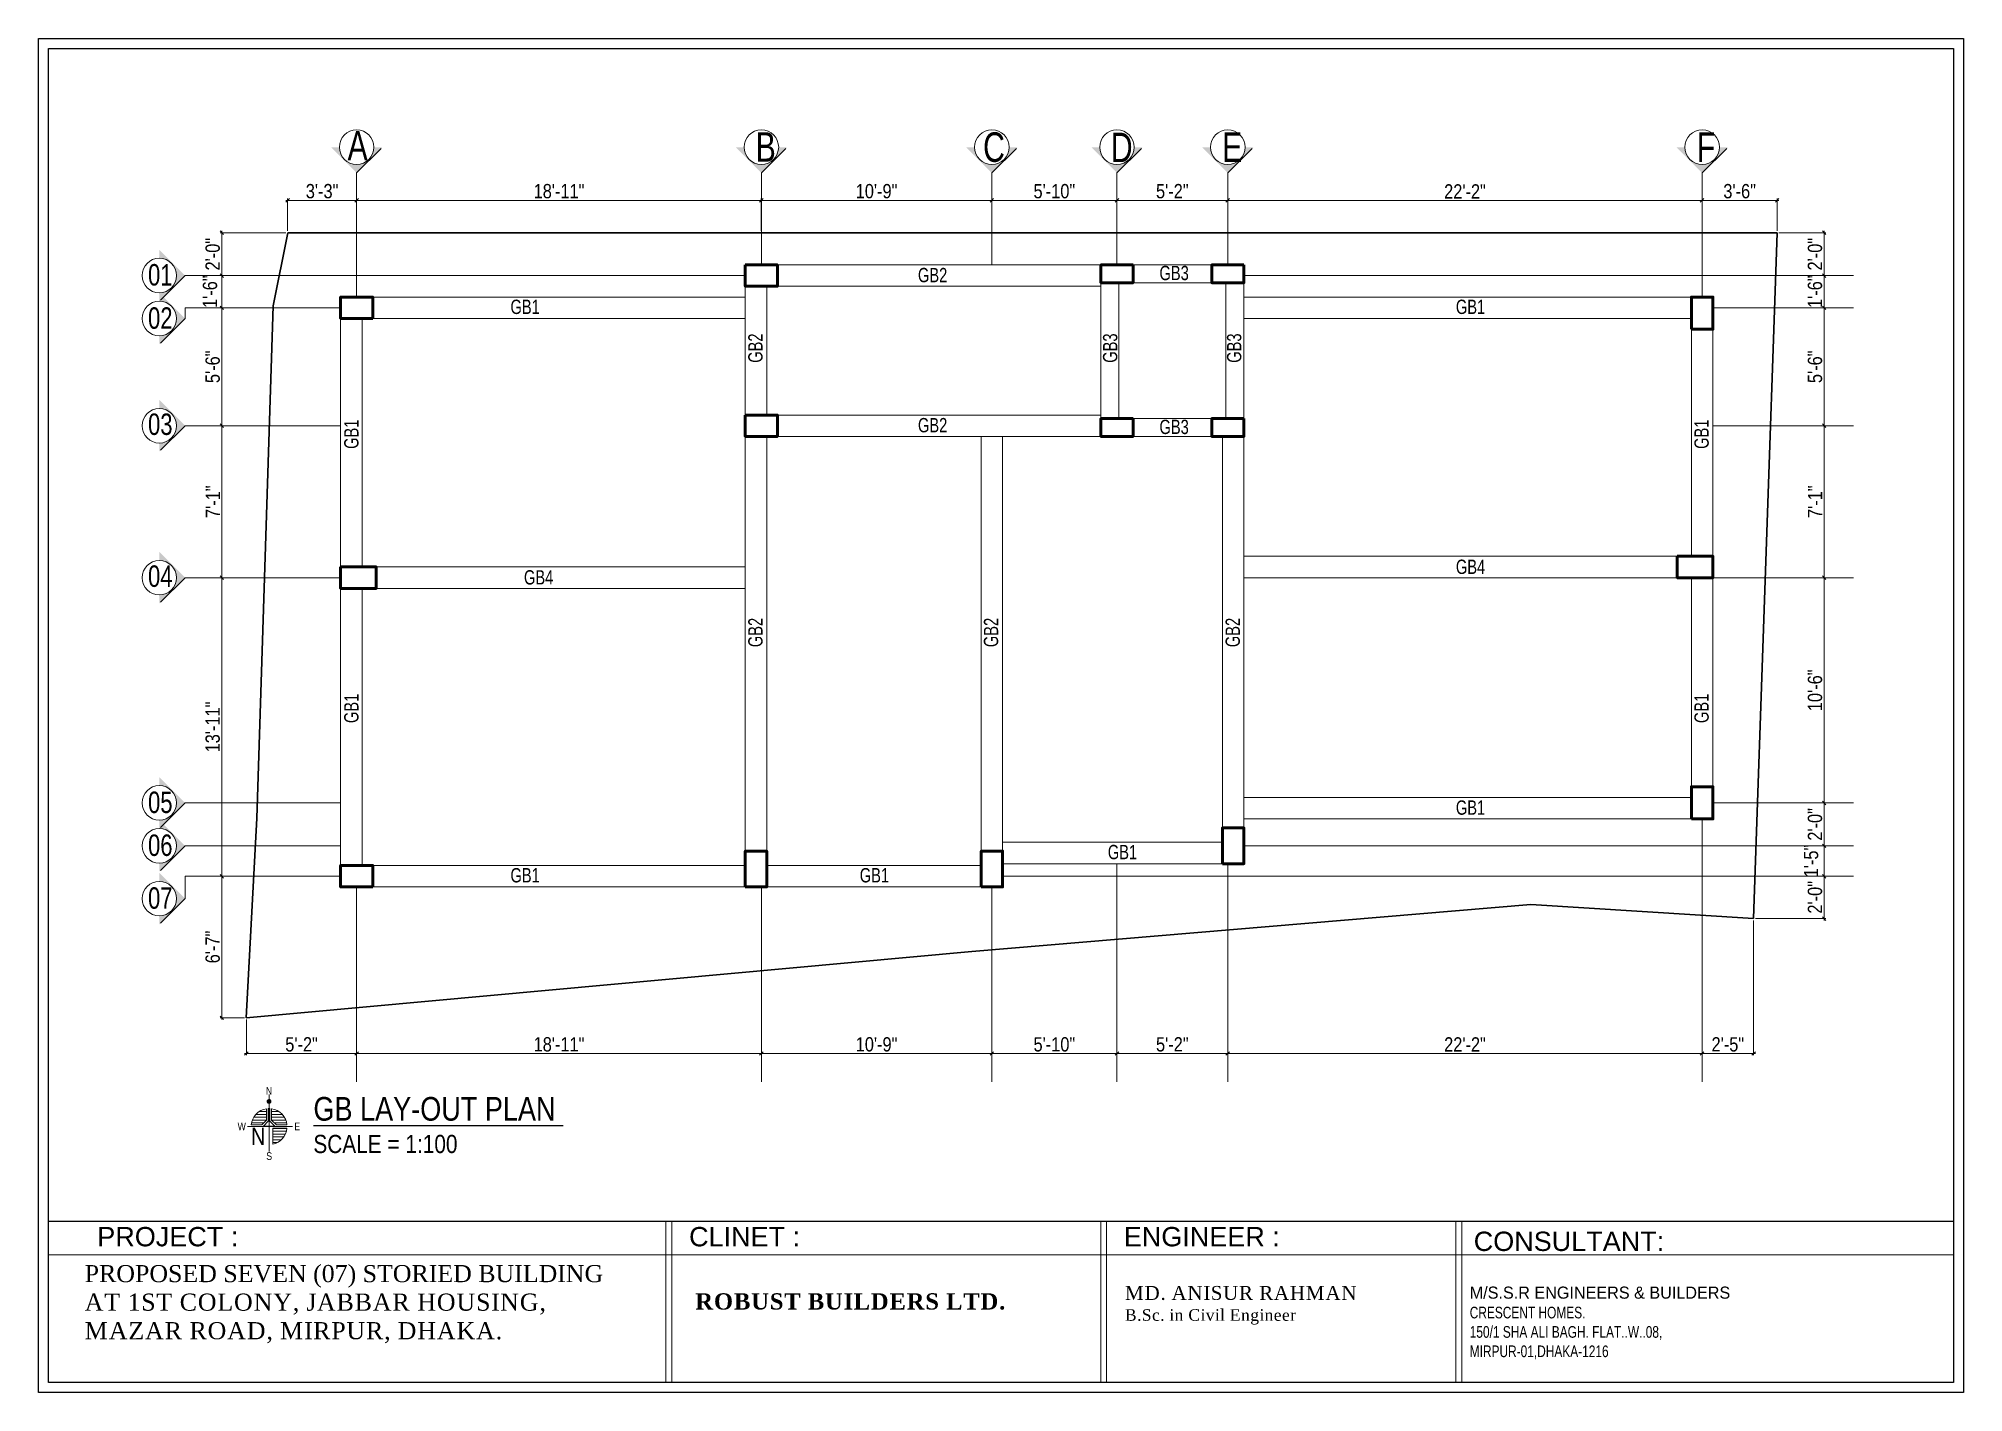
# Model space of a CAD drawing. Extents: x 52891 to 66536, y -48165 to -44533.
# Drawn here: x 59451 to 60528, y -47059 to -46301 of the extents above; entities that cross this region are included whole.
import ezdxf
from ezdxf.enums import TextEntityAlignment as Align

# ---------------------------------------------------------------- set-up
doc = ezdxf.new("R2010")
doc.units = 0
doc.header["$MEASUREMENT"] = 0
doc.header["$PDMODE"] = 3
doc.layers.get('DEFPOINTS').update_dxf_attribs({"lineweight": 13})
for name, color, linetype, lineweight in [('1-TEXT', 212, 'Continuous', 25), ('COLUMN-1', 1, 'Continuous', 50), ('DIMEN', 8, 'Continuous', 13), ('line', 7, 'Continuous', 15), ('NORTH_DER', 7, 'Continuous', 13), ('TEXT', 7, 'Continuous', 13), ('Text1', 7, 'Continuous', 13), ('WALL', 7, 'Continuous', 30)]:
    doc.layers.add(name, color=color, linetype=linetype, lineweight=lineweight)
doc.layers.add('Layer1', color=174, linetype='Continuous')
doc.layers.add('Line-05', color=210, linetype='Continuous')
doc.styles.add('Arial', font='arial.ttf')
doc.styles.add('Dimtext', font='ARIALN.TTF')
doc.styles.add('NEW', font='swissck.ttf')
doc.styles.add('ROMAN_SIMPLEX', font='swisscl.ttf')
doc.styles.get("Standard").update_dxf_attribs({"font": 'arial.ttf', "width": 0.6, "height": 6})
doc.styles.add('STYLE4', font='swissc.ttf')
doc.styles.add('style6', font='swisscl.ttf')
doc.dimstyles.new('Dim4', dxfattribs={"dimtxt": 8, "dimasz": 2, "dimexe": 1, "dimexo": 1, "dimgap": 1, "dimtad": 1, "dimdec": 0, "dimzin": 3, "dimdsep": 46, "dimlunit": 4, "dimtxsty": 'Dimtext', "dimblk": 'OBLIQUE', "dimcen": 2, "dimdle": 1, "dimclrd": 256, "dimclre": 256, "dimclrt": 3, "dimadec": 0, "dimazin": 1, "dimtm": 1e-09, "dimtfac": 1, "dimtdec": 0, "dimtofl": 0, "dimtmove": 2, "dimatfit": 3, "dimldrblk": 'OBLIQUE', "dimfxl": 6, "dimfrac": 2, "dimtolj": 1, "dimtzin": 0, "dimlwd": -1, "dimlwe": -1, "dimarcsym": 0})

msp = doc.modelspace()

# ---------------------------------------------------------------- texts
at = {"layer": '1-TEXT', "style": 'NEW'}
for s, height, p in [('%%UGB LAY-OUT PLAN ', 13.2237, (59604.63, -46906.64)), ('SCALE = 1:100   ', 10.1721, (59604.63, -46924.77))]:
    msp.add_text(s, height=height, dxfattribs=at).set_placement(p)
at = {"layer": 'NORTH_DER', "style": 'STYLE4'}
for s, height, p in [('N', 4.29, (59579.8, -46889.97)), ('W', 4.29, (59564.54, -46909.87)), ('N', 9.66, (59573.74, -46915.42)), ('E', 4.29, (59595.58, -46909.9)), ('S', 4.29, (59579.89, -46926.46))]:
    msp.add_text(s, height=height, dxfattribs=at).set_placement(p, align=Align.MIDDLE_CENTER)
at = {"layer": 'TEXT', "lineweight": 18, "width": 278.5304, "attachment_point": 1, "style": 'ROMAN_SIMPLEX'}
for s, insert, char_height in [('A', (59623.75, -46352.95), 16.49), ('B', (59852.13, -46353.68), 16.49), ('C', (59979.4, -46353.75), 16.49), ('D', (60050.89, -46353.92), 16.49), ('E', (60113.22, -46353.83), 16.49), ('F', (60378.86, -46353.83), 16.49), ('01', (59512.11, -46427.44), 12), ('02', (59512.11, -46451.64), 12), ('03', (59512.11, -46511.03), 12), ('04', (59512.11, -46596.03), 12), ('05', (59512.11, -46722.55), 12), ('06', (59512.11, -46746.55), 12), ('07', (59512.11, -46776.11), 12)]:
    msp.add_mtext(s, dxfattribs=dict(at, insert=insert, char_height=char_height))
at = {"layer": 'Text1', "char_height": 8, "width": 65.9378, "attachment_point": 1, "style": 'style6'}
for s, insert in [('GB2', (59942.95, -46429.59)), ('GB3', (60078.12, -46428.43)), ('GB1', (59714.91, -46447.36)), ('GB1', (60243.99, -46447.36)), ('GB2', (59942.95, -46513.56)), ('GB3', (60078.12, -46514.52)), ('GB4', (60243.99, -46592.8)), ('GB4', (59722.46, -46598.69)), ('GB1', (60243.99, -46727.5)), ('GB1', (60049.21, -46752.38)), ('GB1', (59714.91, -46765.36)), ('GB1', (59910.39, -46765.36))]:
    msp.add_mtext(s, dxfattribs=dict(at, insert=insert))
at = {"layer": 'Text1', "char_height": 8, "width": 65.9378, "attachment_point": 1, "rotation": 90, "style": 'style6'}
for s, insert in [('GB2', (59848, -46482.67)), ('GB3', (60046.52, -46482.67)), ('GB3', (60115.92, -46482.67)), ('GB1', (59621.88, -46530.83)), ('GB1', (60377.48, -46530.83)), ('GB2', (59848, -46641.76)), ('GB2', (59979.85, -46641.76)), ('GB2', (60115.11, -46641.76)), ('GB1', (59621.88, -46684.23)), ('GB1', (60377.48, -46684.23))]:
    msp.add_mtext(s, dxfattribs=dict(at, insert=insert))

# ---------------------------------------------------------------- blocks, each defined once
blk = doc.blocks.new('_Oblique')
at = {"layer": 'WALL', "color": 0, "lineweight": -2}
blk.add_line((-0.5, -0.5), (0.5, 0.5), dxfattribs=at)
blk = doc.blocks.new('*D1735')
at = {"layer": 'DEFPOINTS', "color": 0}
for p in [(59628.8, -46391.8), (59590.2, -46409.9), (59628.8, -46409.9)]:
    blk.add_point(p, dxfattribs=at)
at = {"layer": 'line'}
for p, q in [((59589.2, -46391.8), (59629.8, -46391.8)), ((59590.2, -46408.9), (59590.2, -46390.8)), ((59628.8, -46408.9), (59628.8, -46390.8))]:
    blk.add_line(p, q, dxfattribs=at)
at = {"layer": 'line', "xscale": 2, "yscale": 2, "zscale": 2, "rotation": 180}
blk.add_blockref('_Oblique', (59590.2, -46391.8), dxfattribs=at)
at = {"layer": 'line', "xscale": 2, "yscale": 2, "zscale": 2}
blk.add_blockref('_Oblique', (59628.8, -46391.8), dxfattribs=at)
at = {"layer": 'line', "color": 3, "insert": (59609.5, -46386.7), "char_height": 8, "attachment_point": 5, "style": 'Dimtext'}
blk.add_mtext('\\A1;3\'-3"', dxfattribs=at)
blk = doc.blocks.new('*D1736')
at = {"layer": 'DEFPOINTS', "color": 0}
for p in [(59855.3, -46391.8), (59628.8, -46409.9), (59855.3, -46409.9)]:
    blk.add_point(p, dxfattribs=at)
at = {"layer": 'line'}
for p, q in [((59627.8, -46391.8), (59856.3, -46391.8)), ((59628.8, -46408.9), (59628.8, -46390.8)), ((59855.3, -46408.9), (59855.3, -46390.8))]:
    blk.add_line(p, q, dxfattribs=at)
at = {"layer": 'line', "xscale": 2, "yscale": 2, "zscale": 2, "rotation": 180}
blk.add_blockref('_Oblique', (59628.8, -46391.8), dxfattribs=at)
at = {"layer": 'line', "xscale": 2, "yscale": 2, "zscale": 2}
blk.add_blockref('_Oblique', (59855.3, -46391.8), dxfattribs=at)
at = {"layer": 'line', "color": 3, "insert": (59742.1, -46386.7), "char_height": 8, "attachment_point": 5, "style": 'Dimtext'}
blk.add_mtext('\\A1;18\'-11"', dxfattribs=at)
blk = doc.blocks.new('*D1737')
at = {"layer": 'DEFPOINTS', "color": 0}
for p in [(59984.3, -46391.8), (59855.3, -46409.9), (59984.3, -46409.9)]:
    blk.add_point(p, dxfattribs=at)
at = {"layer": 'line'}
for p, q in [((59854.3, -46391.8), (59985.3, -46391.8)), ((59855.3, -46408.9), (59855.3, -46390.8)), ((59984.3, -46408.9), (59984.3, -46390.8))]:
    blk.add_line(p, q, dxfattribs=at)
at = {"layer": 'line', "xscale": 2, "yscale": 2, "zscale": 2, "rotation": 180}
blk.add_blockref('_Oblique', (59855.3, -46391.8), dxfattribs=at)
at = {"layer": 'line', "xscale": 2, "yscale": 2, "zscale": 2}
blk.add_blockref('_Oblique', (59984.3, -46391.8), dxfattribs=at)
at = {"layer": 'line', "color": 3, "insert": (59919.8, -46386.7), "char_height": 8, "attachment_point": 5, "style": 'Dimtext'}
blk.add_mtext('\\A1;10\'-9"', dxfattribs=at)
blk = doc.blocks.new('*D1738')
at = {"layer": 'DEFPOINTS', "color": 0}
for p in [(60054.3, -46391.8), (59984.3, -46409.9), (60054.3, -46409.9)]:
    blk.add_point(p, dxfattribs=at)
at = {"layer": 'line'}
for p, q in [((59983.3, -46391.8), (60055.3, -46391.8)), ((59984.3, -46408.9), (59984.3, -46390.8)), ((60054.3, -46408.9), (60054.3, -46390.8))]:
    blk.add_line(p, q, dxfattribs=at)
at = {"layer": 'line', "xscale": 2, "yscale": 2, "zscale": 2, "rotation": 180}
blk.add_blockref('_Oblique', (59984.3, -46391.8), dxfattribs=at)
at = {"layer": 'line', "xscale": 2, "yscale": 2, "zscale": 2}
blk.add_blockref('_Oblique', (60054.3, -46391.8), dxfattribs=at)
at = {"layer": 'line', "color": 3, "insert": (60019.3, -46386.7), "char_height": 8, "attachment_point": 5, "style": 'Dimtext'}
blk.add_mtext('\\A1;5\'-10"', dxfattribs=at)
blk = doc.blocks.new('*D1739')
at = {"layer": 'DEFPOINTS', "color": 0}
for p in [(60116.3, -46391.8), (60054.3, -46409.9), (60116.3, -46409.9)]:
    blk.add_point(p, dxfattribs=at)
at = {"layer": 'line'}
for p, q in [((60053.3, -46391.8), (60117.3, -46391.8)), ((60054.3, -46408.9), (60054.3, -46390.8)), ((60116.3, -46408.9), (60116.3, -46390.8))]:
    blk.add_line(p, q, dxfattribs=at)
at = {"layer": 'line', "xscale": 2, "yscale": 2, "zscale": 2, "rotation": 180}
blk.add_blockref('_Oblique', (60054.3, -46391.8), dxfattribs=at)
at = {"layer": 'line', "xscale": 2, "yscale": 2, "zscale": 2}
blk.add_blockref('_Oblique', (60116.3, -46391.8), dxfattribs=at)
at = {"layer": 'line', "color": 3, "insert": (60085.3, -46386.7), "char_height": 8, "attachment_point": 5, "style": 'Dimtext'}
blk.add_mtext('\\A1;5\'-2"', dxfattribs=at)
blk = doc.blocks.new('*D1740')
at = {"layer": 'DEFPOINTS', "color": 0}
for p in [(60381.8, -46391.8), (60116.3, -46409.9), (60381.8, -46409.9)]:
    blk.add_point(p, dxfattribs=at)
at = {"layer": 'line'}
for p, q in [((60115.3, -46391.8), (60382.8, -46391.8)), ((60116.3, -46408.9), (60116.3, -46390.8)), ((60381.8, -46408.9), (60381.8, -46390.8))]:
    blk.add_line(p, q, dxfattribs=at)
at = {"layer": 'line', "xscale": 2, "yscale": 2, "zscale": 2, "rotation": 180}
blk.add_blockref('_Oblique', (60116.3, -46391.8), dxfattribs=at)
at = {"layer": 'line', "xscale": 2, "yscale": 2, "zscale": 2}
blk.add_blockref('_Oblique', (60381.8, -46391.8), dxfattribs=at)
at = {"layer": 'line', "color": 3, "insert": (60249.1, -46386.8), "char_height": 8, "attachment_point": 5, "style": 'Dimtext'}
blk.add_mtext('\\A1;22\'-2"', dxfattribs=at)
blk = doc.blocks.new('*D1741')
at = {"layer": 'DEFPOINTS', "color": 0}
for p in [(60423.8, -46391.8), (60381.8, -46409.9), (60423.8, -46409.9)]:
    blk.add_point(p, dxfattribs=at)
at = {"layer": 'line'}
for p, q in [((60380.8, -46391.8), (60424.8, -46391.8)), ((60381.8, -46408.9), (60381.8, -46390.8)), ((60423.8, -46408.9), (60423.8, -46390.8))]:
    blk.add_line(p, q, dxfattribs=at)
at = {"layer": 'line', "xscale": 2, "yscale": 2, "zscale": 2, "rotation": 180}
blk.add_blockref('_Oblique', (60381.8, -46391.8), dxfattribs=at)
at = {"layer": 'line', "xscale": 2, "yscale": 2, "zscale": 2}
blk.add_blockref('_Oblique', (60423.8, -46391.8), dxfattribs=at)
at = {"layer": 'line', "color": 3, "insert": (60402.8, -46386.7), "char_height": 8, "attachment_point": 5, "style": 'Dimtext'}
blk.add_mtext('\\A1;3\'-6"', dxfattribs=at)
blk = doc.blocks.new('*D1742')
at = {"layer": 'DEFPOINTS', "color": 0}
for p in [(59590.2, -46409.9), (59553.4, -46433.9), (59590.2, -46433.9)]:
    blk.add_point(p, dxfattribs=at)
at = {"layer": 'line'}
for p, q in [((59553.4, -46408.9), (59553.4, -46434.9)), ((59589.2, -46409.9), (59552.4, -46409.9)), ((59589.2, -46433.9), (59552.4, -46433.9))]:
    blk.add_line(p, q, dxfattribs=at)
at = {"layer": 'line', "xscale": 2, "yscale": 2, "zscale": 2}
for p, rotation in [((59553.4, -46409.9), 90), ((59553.4, -46433.9), 270)]:
    blk.add_blockref('_Oblique', p, dxfattribs=dict(at, rotation=rotation))
at = {"layer": 'line', "color": 3, "insert": (59548.3, -46421.9), "char_height": 8, "attachment_point": 5, "rotation": 90, "style": 'Dimtext'}
blk.add_mtext('\\A1;2\'-0"', dxfattribs=at)
blk = doc.blocks.new('*D1743')
at = {"layer": 'DEFPOINTS', "color": 0}
for p in [(59590.2, -46433.9), (59553.4, -46451.9), (59553.4, -46451.9)]:
    blk.add_point(p, dxfattribs=at)
at = {"layer": 'line'}
for p, q in [((59589.2, -46433.9), (59552.4, -46433.9)), ((59553.4, -46432.9), (59553.4, -46452.9))]:
    blk.add_line(p, q, dxfattribs=at)
at = {"layer": 'line', "xscale": 2, "yscale": 2, "zscale": 2}
for p, rotation in [((59553.4, -46433.9), 90), ((59553.4, -46451.9), 270)]:
    blk.add_blockref('_Oblique', p, dxfattribs=dict(at, rotation=rotation))
at = {"layer": 'line', "color": 3, "insert": (59546.8, -46442.9), "char_height": 8, "attachment_point": 5, "rotation": 90, "style": 'Dimtext'}
blk.add_mtext('\\A1;1\'-6"', dxfattribs=at)
blk = doc.blocks.new('*D1744')
at = {"layer": 'DEFPOINTS', "color": 0}
for p in [(59553.4, -46451.9), (59553.4, -46517.9), (59553.4, -46517.9)]:
    blk.add_point(p, dxfattribs=at)
at = {"layer": 'line'}
blk.add_line((59553.4, -46450.9), (59553.4, -46518.9), dxfattribs=at)
at = {"layer": 'line', "xscale": 2, "yscale": 2, "zscale": 2}
for p, rotation in [((59553.4, -46451.9), 90), ((59553.4, -46517.9), 270)]:
    blk.add_blockref('_Oblique', p, dxfattribs=dict(at, rotation=rotation))
at = {"layer": 'line', "color": 3, "insert": (59548.3, -46484.9), "char_height": 8, "attachment_point": 5, "rotation": 90, "style": 'Dimtext'}
blk.add_mtext('\\A1;5\'-6"', dxfattribs=at)
blk = doc.blocks.new('*D1745')
at = {"layer": 'DEFPOINTS', "color": 0}
for p in [(59553.4, -46517.9), (59553.4, -46602.9), (59553.4, -46602.9)]:
    blk.add_point(p, dxfattribs=at)
at = {"layer": 'line'}
blk.add_line((59553.4, -46516.9), (59553.4, -46603.9), dxfattribs=at)
at = {"layer": 'line', "xscale": 2, "yscale": 2, "zscale": 2}
for p, rotation in [((59553.4, -46517.9), 90), ((59553.4, -46602.9), 270)]:
    blk.add_blockref('_Oblique', p, dxfattribs=dict(at, rotation=rotation))
at = {"layer": 'line', "color": 3, "insert": (59548.4, -46560.4), "char_height": 8, "attachment_point": 5, "rotation": 90, "style": 'Dimtext'}
blk.add_mtext('\\A1;7\'-1"', dxfattribs=at)
blk = doc.blocks.new('*D1746')
at = {"layer": 'DEFPOINTS', "color": 0}
for p in [(59553.4, -46602.9), (59553.4, -46769.9), (59571.3, -46769.9)]:
    blk.add_point(p, dxfattribs=at)
at = {"layer": 'line'}
for p, q in [((59553.4, -46601.9), (59553.4, -46770.9)), ((59570.3, -46769.9), (59552.4, -46769.9))]:
    blk.add_line(p, q, dxfattribs=at)
at = {"layer": 'line', "xscale": 2, "yscale": 2, "zscale": 2}
for p, rotation in [((59553.4, -46602.9), 90), ((59553.4, -46769.9), 270)]:
    blk.add_blockref('_Oblique', p, dxfattribs=dict(at, rotation=rotation))
at = {"layer": 'line', "color": 3, "insert": (59548.3, -46686.4), "char_height": 8, "attachment_point": 5, "rotation": 90, "style": 'Dimtext'}
blk.add_mtext('\\A1;13\'-11"', dxfattribs=at)
blk = doc.blocks.new('*D1747')
at = {"layer": 'DEFPOINTS', "color": 0}
for p in [(59571.3, -46769.9), (59553.4, -46849.1), (59567.1, -46849.1)]:
    blk.add_point(p, dxfattribs=at)
at = {"layer": 'line'}
for p, q in [((59570.3, -46769.9), (59552.4, -46769.9)), ((59553.4, -46768.9), (59553.4, -46850.1)), ((59566.1, -46849.1), (59552.4, -46849.1))]:
    blk.add_line(p, q, dxfattribs=at)
at = {"layer": 'line', "xscale": 2, "yscale": 2, "zscale": 2}
for p, rotation in [((59553.4, -46769.9), 90), ((59553.4, -46849.1), 270)]:
    blk.add_blockref('_Oblique', p, dxfattribs=dict(at, rotation=rotation))
at = {"layer": 'line', "color": 3, "insert": (59548.3, -46809.5), "char_height": 8, "attachment_point": 5, "rotation": 90, "style": 'Dimtext'}
blk.add_mtext('\\A1;6\'-7"', dxfattribs=at)
blk = doc.blocks.new('*D1748')
at = {"layer": 'DEFPOINTS', "color": 0}
for p in [(59567.1, -46849.1), (59628.8, -46849.1), (59628.8, -46869.1)]:
    blk.add_point(p, dxfattribs=at)
at = {"layer": 'line'}
for p, q in [((59567.1, -46850.1), (59567.1, -46870.1)), ((59628.8, -46850.1), (59628.8, -46870.1)), ((59566.1, -46869.1), (59629.8, -46869.1))]:
    blk.add_line(p, q, dxfattribs=at)
at = {"layer": 'line', "xscale": 2, "yscale": 2, "zscale": 2, "rotation": 180}
blk.add_blockref('_Oblique', (59567.1, -46869.1), dxfattribs=at)
at = {"layer": 'line', "xscale": 2, "yscale": 2, "zscale": 2}
blk.add_blockref('_Oblique', (59628.8, -46869.1), dxfattribs=at)
at = {"layer": 'line', "color": 3, "insert": (59598, -46864), "char_height": 8, "attachment_point": 5, "style": 'Dimtext'}
blk.add_mtext('\\A1;5\'-2"', dxfattribs=at)
blk = doc.blocks.new('*D1749')
at = {"layer": 'DEFPOINTS', "color": 0}
for p in [(59628.8, -46849.1), (59855.3, -46869.1), (59855.3, -46869.1)]:
    blk.add_point(p, dxfattribs=at)
at = {"layer": 'line'}
for p, q in [((59628.8, -46850.1), (59628.8, -46870.1)), ((59627.8, -46869.1), (59856.3, -46869.1))]:
    blk.add_line(p, q, dxfattribs=at)
at = {"layer": 'line', "xscale": 2, "yscale": 2, "zscale": 2, "rotation": 180}
blk.add_blockref('_Oblique', (59628.8, -46869.1), dxfattribs=at)
at = {"layer": 'line', "xscale": 2, "yscale": 2, "zscale": 2}
blk.add_blockref('_Oblique', (59855.3, -46869.1), dxfattribs=at)
at = {"layer": 'line', "color": 3, "insert": (59742.1, -46864), "char_height": 8, "attachment_point": 5, "style": 'Dimtext'}
blk.add_mtext('\\A1;18\'-11"', dxfattribs=at)
blk = doc.blocks.new('*D1750')
at = {"layer": 'DEFPOINTS', "color": 0}
for p in [(59855.3, -46869.1), (59984.3, -46869.1), (59984.3, -46869.1)]:
    blk.add_point(p, dxfattribs=at)
at = {"layer": 'line'}
blk.add_line((59854.3, -46869.1), (59985.3, -46869.1), dxfattribs=at)
at = {"layer": 'line', "xscale": 2, "yscale": 2, "zscale": 2, "rotation": 180}
blk.add_blockref('_Oblique', (59855.3, -46869.1), dxfattribs=at)
at = {"layer": 'line', "xscale": 2, "yscale": 2, "zscale": 2}
blk.add_blockref('_Oblique', (59984.3, -46869.1), dxfattribs=at)
at = {"layer": 'line', "color": 3, "insert": (59919.8, -46864), "char_height": 8, "attachment_point": 5, "style": 'Dimtext'}
blk.add_mtext('\\A1;10\'-9"', dxfattribs=at)
blk = doc.blocks.new('*D1751')
at = {"layer": 'DEFPOINTS', "color": 0}
for p in [(59984.3, -46869.1), (60054.3, -46869.1), (60054.3, -46869.1)]:
    blk.add_point(p, dxfattribs=at)
at = {"layer": 'line'}
blk.add_line((59983.3, -46869.1), (60055.3, -46869.1), dxfattribs=at)
at = {"layer": 'line', "xscale": 2, "yscale": 2, "zscale": 2, "rotation": 180}
blk.add_blockref('_Oblique', (59984.3, -46869.1), dxfattribs=at)
at = {"layer": 'line', "xscale": 2, "yscale": 2, "zscale": 2}
blk.add_blockref('_Oblique', (60054.3, -46869.1), dxfattribs=at)
at = {"layer": 'line', "color": 3, "insert": (60019.3, -46864), "char_height": 8, "attachment_point": 5, "style": 'Dimtext'}
blk.add_mtext('\\A1;5\'-10"', dxfattribs=at)
blk = doc.blocks.new('*D1752')
at = {"layer": 'DEFPOINTS', "color": 0}
for p in [(60054.3, -46869.1), (60116.3, -46869.1), (60116.3, -46869.1)]:
    blk.add_point(p, dxfattribs=at)
at = {"layer": 'line'}
blk.add_line((60053.3, -46869.1), (60117.3, -46869.1), dxfattribs=at)
at = {"layer": 'line', "xscale": 2, "yscale": 2, "zscale": 2, "rotation": 180}
blk.add_blockref('_Oblique', (60054.3, -46869.1), dxfattribs=at)
at = {"layer": 'line', "xscale": 2, "yscale": 2, "zscale": 2}
blk.add_blockref('_Oblique', (60116.3, -46869.1), dxfattribs=at)
at = {"layer": 'line', "color": 3, "insert": (60085.3, -46864), "char_height": 8, "attachment_point": 5, "style": 'Dimtext'}
blk.add_mtext('\\A1;5\'-2"', dxfattribs=at)
blk = doc.blocks.new('*D1753')
at = {"layer": 'DEFPOINTS', "color": 0}
for p in [(60116.3, -46869.1), (60381.8, -46869.1), (60381.8, -46869.1)]:
    blk.add_point(p, dxfattribs=at)
at = {"layer": 'line'}
blk.add_line((60115.3, -46869.1), (60382.8, -46869.1), dxfattribs=at)
at = {"layer": 'line', "xscale": 2, "yscale": 2, "zscale": 2, "rotation": 180}
blk.add_blockref('_Oblique', (60116.3, -46869.1), dxfattribs=at)
at = {"layer": 'line', "xscale": 2, "yscale": 2, "zscale": 2}
blk.add_blockref('_Oblique', (60381.8, -46869.1), dxfattribs=at)
at = {"layer": 'line', "color": 3, "insert": (60249.1, -46864), "char_height": 8, "attachment_point": 5, "style": 'Dimtext'}
blk.add_mtext('\\A1;22\'-2"', dxfattribs=at)
blk = doc.blocks.new('*D1754')
at = {"layer": 'DEFPOINTS', "color": 0}
for p in [(60410.6, -46793.6), (60381.8, -46869.1), (60410.6, -46869.1)]:
    blk.add_point(p, dxfattribs=at)
at = {"layer": 'line'}
for p, q in [((60410.6, -46794.6), (60410.6, -46870.1)), ((60380.8, -46869.1), (60411.6, -46869.1))]:
    blk.add_line(p, q, dxfattribs=at)
at = {"layer": 'line', "xscale": 2, "yscale": 2, "zscale": 2, "rotation": 180}
blk.add_blockref('_Oblique', (60381.8, -46869.1), dxfattribs=at)
at = {"layer": 'line', "xscale": 2, "yscale": 2, "zscale": 2}
blk.add_blockref('_Oblique', (60410.6, -46869.1), dxfattribs=at)
at = {"layer": 'line', "color": 3, "insert": (60396.2, -46864), "char_height": 8, "attachment_point": 5, "style": 'Dimtext'}
blk.add_mtext('\\A1;2\'-5"', dxfattribs=at)
blk = doc.blocks.new('*D1755')
at = {"layer": 'DEFPOINTS', "color": 0}
for p in [(60423.8, -46409.9), (60423.8, -46433.9), (60450.1, -46433.9)]:
    blk.add_point(p, dxfattribs=at)
at = {"layer": 'line'}
for p, q in [((60450.1, -46408.9), (60450.1, -46434.9)), ((60424.8, -46409.9), (60451.1, -46409.9)), ((60424.8, -46433.9), (60451.1, -46433.9))]:
    blk.add_line(p, q, dxfattribs=at)
at = {"layer": 'line', "xscale": 2, "yscale": 2, "zscale": 2}
for p, rotation in [((60450.1, -46409.9), 90), ((60450.1, -46433.9), 270)]:
    blk.add_blockref('_Oblique', p, dxfattribs=dict(at, rotation=rotation))
at = {"layer": 'line', "color": 3, "insert": (60445, -46421.9), "char_height": 8, "attachment_point": 5, "rotation": 90, "style": 'Dimtext'}
blk.add_mtext('\\A1;2\'-0"', dxfattribs=at)
blk = doc.blocks.new('*D1756')
at = {"layer": 'DEFPOINTS', "color": 0}
for p in [(60423.8, -46433.9), (60450.1, -46451.9), (60450.1, -46451.9)]:
    blk.add_point(p, dxfattribs=at)
at = {"layer": 'line'}
for p, q in [((60424.8, -46433.9), (60451.1, -46433.9)), ((60450.1, -46432.9), (60450.1, -46452.9))]:
    blk.add_line(p, q, dxfattribs=at)
at = {"layer": 'line', "xscale": 2, "yscale": 2, "zscale": 2}
for p, rotation in [((60450.1, -46433.9), 90), ((60450.1, -46451.9), 270)]:
    blk.add_blockref('_Oblique', p, dxfattribs=dict(at, rotation=rotation))
at = {"layer": 'line', "color": 3, "insert": (60445, -46442.9), "char_height": 8, "attachment_point": 5, "rotation": 90, "style": 'Dimtext'}
blk.add_mtext('\\A1;1\'-6"', dxfattribs=at)
blk = doc.blocks.new('*D1757')
at = {"layer": 'DEFPOINTS', "color": 0}
for p in [(60450.1, -46451.9), (60450.1, -46517.9), (60450.1, -46517.9)]:
    blk.add_point(p, dxfattribs=at)
at = {"layer": 'line'}
blk.add_line((60450.1, -46450.9), (60450.1, -46518.9), dxfattribs=at)
at = {"layer": 'line', "xscale": 2, "yscale": 2, "zscale": 2}
for p, rotation in [((60450.1, -46451.9), 90), ((60450.1, -46517.9), 270)]:
    blk.add_blockref('_Oblique', p, dxfattribs=dict(at, rotation=rotation))
at = {"layer": 'line', "color": 3, "insert": (60445, -46484.9), "char_height": 8, "attachment_point": 5, "rotation": 90, "style": 'Dimtext'}
blk.add_mtext('\\A1;5\'-6"', dxfattribs=at)
blk = doc.blocks.new('*D1758')
at = {"layer": 'DEFPOINTS', "color": 0}
for p in [(60450.1, -46517.9), (60450.1, -46602.9), (60450.1, -46602.9)]:
    blk.add_point(p, dxfattribs=at)
at = {"layer": 'line'}
blk.add_line((60450.1, -46516.9), (60450.1, -46603.9), dxfattribs=at)
at = {"layer": 'line', "xscale": 2, "yscale": 2, "zscale": 2}
for p, rotation in [((60450.1, -46517.9), 90), ((60450.1, -46602.9), 270)]:
    blk.add_blockref('_Oblique', p, dxfattribs=dict(at, rotation=rotation))
at = {"layer": 'line', "color": 3, "insert": (60445, -46560.4), "char_height": 8, "attachment_point": 5, "rotation": 90, "style": 'Dimtext'}
blk.add_mtext('\\A1;7\'-1"', dxfattribs=at)
blk = doc.blocks.new('*D1759')
at = {"layer": 'DEFPOINTS', "color": 0}
for p in [(60450.1, -46602.9), (60450.1, -46728.9), (60450.1, -46728.9)]:
    blk.add_point(p, dxfattribs=at)
at = {"layer": 'line'}
blk.add_line((60450.1, -46601.9), (60450.1, -46729.9), dxfattribs=at)
at = {"layer": 'line', "xscale": 2, "yscale": 2, "zscale": 2}
for p, rotation in [((60450.1, -46602.9), 90), ((60450.1, -46728.9), 270)]:
    blk.add_blockref('_Oblique', p, dxfattribs=dict(at, rotation=rotation))
at = {"layer": 'line', "color": 3, "insert": (60445, -46665.9), "char_height": 8, "attachment_point": 5, "rotation": 90, "style": 'Dimtext'}
blk.add_mtext('\\A1;10\'-6"', dxfattribs=at)
blk = doc.blocks.new('*D1760')
at = {"layer": 'DEFPOINTS', "color": 0}
for p in [(60450.1, -46728.9), (60450.1, -46752.9), (60450.1, -46752.9)]:
    blk.add_point(p, dxfattribs=at)
at = {"layer": 'line'}
blk.add_line((60450.1, -46727.9), (60450.1, -46753.9), dxfattribs=at)
at = {"layer": 'line', "xscale": 2, "yscale": 2, "zscale": 2}
for p, rotation in [((60450.1, -46728.9), 90), ((60450.1, -46752.9), 270)]:
    blk.add_blockref('_Oblique', p, dxfattribs=dict(at, rotation=rotation))
at = {"layer": 'line', "color": 3, "insert": (60445, -46740.9), "char_height": 8, "attachment_point": 5, "rotation": 90, "style": 'Dimtext'}
blk.add_mtext('\\A1;2\'-0"', dxfattribs=at)
blk = doc.blocks.new('*D1761')
at = {"layer": 'DEFPOINTS', "color": 0}
for p in [(60450.1, -46752.9), (60450.1, -46769.9), (60450.1, -46769.9)]:
    blk.add_point(p, dxfattribs=at)
at = {"layer": 'line'}
blk.add_line((60450.1, -46751.9), (60450.1, -46770.9), dxfattribs=at)
at = {"layer": 'line', "xscale": 2, "yscale": 2, "zscale": 2}
for p, rotation in [((60450.1, -46752.9), 90), ((60450.1, -46769.9), 270)]:
    blk.add_blockref('_Oblique', p, dxfattribs=dict(at, rotation=rotation))
at = {"layer": 'line', "color": 3, "insert": (60442.8, -46761.4), "char_height": 8, "attachment_point": 5, "rotation": 90, "style": 'Dimtext'}
blk.add_mtext('\\A1;1\'-5"', dxfattribs=at)
blk = doc.blocks.new('*D1762')
at = {"layer": 'DEFPOINTS', "color": 0}
for p in [(60450.1, -46769.9), (60410.6, -46793.6), (60450.1, -46793.6)]:
    blk.add_point(p, dxfattribs=at)
at = {"layer": 'line'}
for p, q in [((60450.1, -46768.9), (60450.1, -46794.6)), ((60411.6, -46793.6), (60451.1, -46793.6))]:
    blk.add_line(p, q, dxfattribs=at)
at = {"layer": 'line', "xscale": 2, "yscale": 2, "zscale": 2}
for p, rotation in [((60450.1, -46769.9), 90), ((60450.1, -46793.6), 270)]:
    blk.add_blockref('_Oblique', p, dxfattribs=dict(at, rotation=rotation))
at = {"layer": 'line', "color": 3, "insert": (60445, -46781.7), "char_height": 8, "attachment_point": 5, "rotation": 90, "style": 'Dimtext'}
blk.add_mtext('\\A1;2\'-0"', dxfattribs=at)
blk = doc.blocks.new('L')
at = {"layer": 'Layer1', "color": 0}
blk.add_line((0, 65.62), (-777.86, 65.62), dxfattribs=at)
at = {"layer": 'Layer1', "color": 4}
blk.add_lwpolyline([(-781.98, 548.61), (4.12, 548.61), (4.12, -4.12), (-781.98, -4.12)], close=True, dxfattribs=at)
at = {"layer": 'Layer1', "color": 1}
blk.add_lwpolyline([(-777.86, 544.49), (0, 544.49), (0, 0), (-777.86, 0)], close=True, dxfattribs=at)
at = {"layer": 'TEXT', "color": 0}
for p, q in [((0, 65.62), (-777.86, 65.62)), ((-525.74, 0.31), (-525.74, 65.62)), ((-523.37, 0.31), (-523.37, 65.62)), ((-348.23, 0.31), (-348.23, 65.62)), ((-345.86, 0.31), (-345.86, 65.62)), ((-203.16, 0.31), (-203.16, 65.62)), ((-200.79, 0.31), (-200.79, 65.62)), ((-777.86, 52.07), (0, 52.07))]:
    blk.add_line(p, q, dxfattribs=at)
at = {"layer": 'TEXT', "color": 4, "lineweight": 13, "char_height": 7.894, "attachment_point": 1, "style": 'Arial'}
for s, insert in [('PROJECT :', (-757.98, 63.44)), ('CLINET :', (-516.31, 63.44)), ('ENGINEER :', (-338.79, 63.44))]:
    blk.add_mtext(s, dxfattribs=dict(at, insert=insert))
at = {"layer": 'TEXT', "color": 4, "lineweight": 13, "insert": (-195.89, 61.54), "char_height": 7.8937, "attachment_point": 1, "line_spacing_factor": 1.5, "style": 'Arial'}
blk.add_mtext('CONSULTANT:', dxfattribs=at)
at = {"layer": 'TEXT', "color": 3, "lineweight": 13, "attachment_point": 1, "style": 'Arial'}
for s, insert, char_height, width in [('{\\fTimes New Roman|b0|i0|c0|p18;\\T1.05;MD. ANISUR RAHMAN\\P\\H0.8344x;B.Sc. in Civil Engineer}', (-338.33, 39.36), 5.6834, 108.3857), ('\\pt139.4;{\\fTimes New Roman|b1|i0|c0|p18;\\T1.05;\\C5;ROBUST BUILDERS LTD.}', (-513.76, 36.38), 6.64, 133.2452)]:
    blk.add_mtext(s, dxfattribs=dict(at, insert=insert, char_height=char_height, width=width))
at = {"layer": 'TEXT', "color": 4, "insert": (-197.52, 39.11), "char_height": 4.89284, "attachment_point": 1, "style": 'Arial'}
blk.add_mtext('\\pt1.131;{\\fBankGothic Lt BT|b0|i0|c0|p34;\\H1.009x;\\C96;M/S.S.R ENGINEERS & BUILDERS\\fSwis721 LtCn BT|b0|i0|c0|p34;\\H0.6676x;\\C1;\\P\\H1.439x;\\C5;CRESCENT HOMES.\\P150/1 SHA ALI BAGH. FLAT..W..08,\\PMIRPUR-01,DHAKA-1216}', dxfattribs=at)
at = {"layer": 'WALL', "color": 4, "linetype": 'ByBlock', "lineweight": 25, "insert": (-763.12, 47.91), "char_height": 6.9904, "width": 217.6986, "attachment_point": 1}
blk.add_mtext('{\\fTimes New Roman|b0|i0|c0|p18;\\W1;\\C144;PROPOSED SEVEN (07) STORIED BUILDING\\P\\T1.05;AT 1ST COLONY, JABBAR HOUSING, MAZAR ROAD, MIRPUR, DHAKA.}', dxfattribs=at)

# ---------------------------------------------------------------- dimensions: what is measured, and where the dimension line sits
at = {"layer": 'line'}
for base, p1, p2, picture, middle in [((59628.84, -46391.78), (59590.23, -46409.88), (59628.84, -46409.88), '*D1735', (59609.54, -46386.7)), ((59855.34007713, -46391.78357031), (59628.84007713, -46409.88404765), (59855.34007713, -46409.88404765), '*D1736', (59742.09007713, -46386.69898641)), ((59984.34, -46391.78), (59855.34, -46409.88), (59984.34, -46409.88), '*D1737', (59919.84, -46386.7)), ((60054.34, -46391.78), (59984.34, -46409.88), (60054.34, -46409.88), '*D1738', (60019.34, -46386.7)), ((60116.34, -46391.78), (60054.34, -46409.88), (60116.34, -46409.88), '*D1739', (60085.34, -46386.7)), ((60381.84007713, -46391.78357031), (60116.34007713, -46409.88404765), (60381.84007713, -46409.88404765), '*D1740', (60249.09007713, -46386.76719923)), ((60423.84, -46391.78), (60381.84, -46409.88), (60423.84, -46409.88), '*D1741', (60402.84, -46386.7)), ((60410.6, -46869.06), (60381.84, -46869.06), (60410.6, -46793.6), '*D1754', (60396.22, -46863.97)), ((59628.84, -46869.06), (59567.07, -46849.15), (59628.84, -46849.15), '*D1748', (59597.95, -46863.97)), ((59855.34007713, -46869.05678271), (59628.84007713, -46849.14906404), (59855.34007713, -46869.05678271), '*D1749', (59742.09007713, -46863.97219881)), ((59984.34, -46869.06), (59855.34, -46869.06), (59984.34, -46869.06), '*D1750', (59919.84, -46863.97)), ((60054.34, -46869.06), (59984.34, -46869.06), (60054.34, -46869.06), '*D1751', (60019.34, -46863.97)), ((60116.34, -46869.06), (60054.34, -46869.06), (60116.34, -46869.06), '*D1752', (60085.34, -46863.97)), ((60381.84007713, -46869.05678271), (60116.34007713, -46869.05678271), (60381.84007713, -46869.05678271), '*D1753', (60249.09007713, -46864.04041163))]:
    dim = msp.add_linear_dim(base=base, p1=p1, p2=p2, dimstyle='Dim4', dxfattribs=at)
    dim.commit()
    dim.dimension.update_dxf_attribs({"geometry": picture, "text_midpoint": middle})
for base, p1, p2, picture, middle in [((59553.38, -46433.88), (59590.23, -46409.88), (59590.23, -46433.88), '*D1742', (59548.3, -46421.88)), ((60450.06, -46433.88), (60423.84, -46409.88), (60423.84, -46433.88), '*D1755', (60444.98, -46421.88)), ((59553.38, -46451.88), (59590.23, -46433.88), (59553.38, -46451.88), '*D1743', (59546.8, -46442.88)), ((59553.38, -46517.88), (59553.38, -46451.88), (59553.38, -46517.88), '*D1744', (59548.3, -46484.88)), ((60450.06, -46517.88), (60450.06, -46451.88), (60450.06, -46517.88), '*D1757', (60444.98, -46484.88)), ((59553.38, -46602.88), (59553.38, -46517.88), (59553.38, -46602.88), '*D1745', (59548.37, -46560.38)), ((60450.06, -46602.88), (60450.06, -46517.88), (60450.06, -46602.88), '*D1758', (60445.04, -46560.38)), ((59553.38, -46769.88), (59553.38, -46602.88), (59571.3, -46769.88), '*D1746', (59548.3, -46686.38)), ((60450.06, -46728.88), (60450.06, -46602.88), (60450.06, -46728.88), '*D1759', (60444.98, -46665.88)), ((60450.06, -46752.88), (60450.06, -46728.88), (60450.06, -46752.88), '*D1760', (60444.98, -46740.88)), ((59553.38, -46849.15), (59571.3, -46769.88), (59567.07, -46849.15), '*D1747', (59548.3, -46809.52)), ((60450.06, -46793.6), (60450.06, -46769.88), (60410.6, -46793.6), '*D1762', (60444.98, -46781.74))]:
    dim = msp.add_linear_dim(base=base, p1=p1, p2=p2, angle=90, dimstyle='Dim4', dxfattribs=at)
    dim.commit()
    dim.dimension.update_dxf_attribs({"geometry": picture, "text_midpoint": middle})
for base, p1, p2, picture, middle in [((60450.06, -46451.88), (60423.84, -46433.88), (60450.06, -46451.88), '*D1756', (60445, -46442.88)), ((60450.06, -46769.88), (60450.06, -46752.88), (60450.06, -46769.88), '*D1761', (60442.76, -46761.38))]:
    dim = msp.add_linear_dim(base=base, p1=p1, p2=p2, angle=90, dimstyle='Dim4', dxfattribs=at)
    dim.commit()
    dim.dimension.update_dxf_attribs({"geometry": picture, "text_midpoint": middle, "dimtype": 160})

# ---------------------------------------------------------------- hatches: boundary and pattern name
at = {"layer": 'line', "linetype": 'Continuous', "ltscale": 10}
h = msp.add_hatch(color=7, dxfattribs=at)
h.paths.add_polyline_path([(59628.84, -46376.46), (59628.84, -46371.71, 0.4142136), (59638.51, -46362.04), (59643.26, -46362.04)])
h.paths.add_polyline_path([(59628.84, -46376.46), (59614.42, -46362.04), (59619.17, -46362.04, 0.4142136), (59628.84, -46371.71)])
h = msp.add_hatch(color=7, dxfattribs=at)
h.paths.add_polyline_path([(59855.34, -46376.46), (59855.34, -46371.71, 0.4142136), (59865.01, -46362.04), (59869.76, -46362.04)])
h.paths.add_polyline_path([(59855.34, -46376.46), (59840.92, -46362.04), (59845.67, -46362.04, 0.4142136), (59855.34, -46371.71)])
h = msp.add_hatch(color=7, dxfattribs=at)
h.paths.add_polyline_path([(59984.34, -46376.46), (59984.34, -46371.71, 0.4142136), (59994.01, -46362.04), (59998.76, -46362.04)])
h.paths.add_polyline_path([(59984.34, -46376.46), (59969.92, -46362.04), (59974.67, -46362.04, 0.4142136), (59984.34, -46371.71)])
h = msp.add_hatch(color=7, dxfattribs=at)
h.paths.add_polyline_path([(60054.34, -46376.46), (60054.34, -46371.71, 0.4142136), (60064.01, -46362.04), (60068.76, -46362.04)])
h.paths.add_polyline_path([(60054.34, -46376.46), (60039.92, -46362.04), (60044.67, -46362.04, 0.4142136), (60054.34, -46371.71)])
h = msp.add_hatch(color=7, dxfattribs=at)
h.paths.add_polyline_path([(60116.34, -46376.46), (60116.34, -46371.71, 0.4142136), (60126.01, -46362.04), (60130.76, -46362.04)])
h.paths.add_polyline_path([(60116.34, -46376.46), (60101.92, -46362.04), (60106.67, -46362.04, 0.4142136), (60116.34, -46371.71)])
h = msp.add_hatch(color=7, dxfattribs=at)
h.paths.add_polyline_path([(60381.84, -46376.46), (60381.84, -46371.71, 0.4142136), (60391.51, -46362.04), (60396.26, -46362.04)])
h.paths.add_polyline_path([(60381.84, -46376.46), (60367.42, -46362.04), (60372.17, -46362.04, 0.4142136), (60381.84, -46371.71)])
h = msp.add_hatch(color=7, dxfattribs=at)
h.paths.add_polyline_path([(59532.83, -46433.88), (59528.08, -46433.88, -0.4142136), (59518.41, -46443.56), (59518.41, -46448.3)])
h.paths.add_polyline_path([(59532.83, -46433.88), (59518.41, -46419.46), (59518.41, -46424.21, -0.4142136), (59528.08, -46433.88)])
h = msp.add_hatch(color=7, dxfattribs=at)
h.paths.add_polyline_path([(59532.83, -46457.88), (59528.08, -46457.88, -0.4142136), (59518.41, -46467.56), (59518.41, -46472.3)])
h.paths.add_polyline_path([(59532.83, -46457.88), (59518.41, -46443.46), (59518.41, -46448.21, -0.4142136), (59528.08, -46457.88)])
h = msp.add_hatch(color=7, dxfattribs=at)
h.paths.add_polyline_path([(59532.83, -46517.88), (59528.08, -46517.88, -0.4142136), (59518.41, -46527.56), (59518.41, -46532.3)])
h.paths.add_polyline_path([(59532.83, -46517.88), (59518.41, -46503.46), (59518.41, -46508.21, -0.4142136), (59528.08, -46517.88)])
h = msp.add_hatch(color=7, dxfattribs=at)
h.paths.add_polyline_path([(59532.83, -46602.88), (59528.08, -46602.88, -0.4142136), (59518.41, -46612.56), (59518.41, -46617.3)])
h.paths.add_polyline_path([(59532.83, -46602.88), (59518.41, -46588.46), (59518.41, -46593.21, -0.4142136), (59528.08, -46602.88)])
h = msp.add_hatch(color=7, dxfattribs=at)
h.paths.add_polyline_path([(59532.83, -46728.88), (59528.08, -46728.88, -0.4142136), (59518.41, -46738.56), (59518.41, -46743.3)])
h.paths.add_polyline_path([(59532.83, -46728.88), (59518.41, -46714.46), (59518.41, -46719.21, -0.4142136), (59528.08, -46728.88)])
h = msp.add_hatch(color=7, dxfattribs=at)
h.paths.add_polyline_path([(59532.83, -46752.88), (59528.08, -46752.88, -0.4142136), (59518.41, -46762.56), (59518.41, -46767.3)])
h.paths.add_polyline_path([(59532.83, -46752.88), (59518.41, -46738.46), (59518.41, -46743.21, -0.4142136), (59528.08, -46752.88)])
h = msp.add_hatch(color=7, dxfattribs=at)
h.paths.add_polyline_path([(59532.83, -46782.45), (59528.08, -46782.45, -0.4142136), (59518.41, -46792.12), (59518.41, -46796.87)])
h.paths.add_polyline_path([(59532.83, -46782.45), (59518.41, -46768.03), (59518.41, -46772.78, -0.4142136), (59528.08, -46782.45)])
at = {"layer": 'NORTH_DER'}
h = msp.add_hatch(dxfattribs=at)
h.set_pattern_fill('_USER', color=256, scale=1.571076, angle=1800, style=0, pattern_type=0)
h.set_pattern_definition([(360, (56963.6633, -47804.9433), (1e-13, 1.5710756), [])])
h.paths.add_polyline_path([(59578.42, -46899.99, 0.3473795), (59569.8, -46909), (59575.73, -46909), (59578.42, -46906.31)])
h.paths.add_polyline_path([(59583.89, -46909), (59589.82, -46909, 0.3473795), (59581.2, -46899.99), (59581.2, -46906.31)])
h.paths.add_polyline_path([(59581.86, -46910.9), (59581.86, -46919.8, 0.328937), (59589.82, -46910.9)])

# ---------------------------------------------------------------- linework, layer by layer
at = {"layer": 'COLUMN-1'}
for points in [[(59846.34, -46427.88), (59846.34, -46439.88), (59864.34, -46439.88), (59864.34, -46427.88)], [(60063.34, -46427.88), (60045.34, -46427.88), (60045.34, -46427.88), (60045.34, -46427.88), (60045.34, -46437.88), (60063.34, -46437.88)], [(60125.34, -46427.88), (60107.34, -46427.88), (60107.34, -46427.88), (60107.34, -46427.88), (60107.34, -46437.88), (60125.34, -46437.88)], [(59637.84, -46457.88), (59637.84, -46445.88), (59619.84, -46445.88), (59619.84, -46457.88)], [(60375.84, -46463.88), (60387.84, -46463.88), (60387.84, -46445.88), (60375.84, -46445.88)], [(59846.34, -46511.88), (59846.34, -46523.88), (59864.34, -46523.88), (59864.34, -46511.88)], [(60063.34, -46513.88), (60045.34, -46513.88), (60045.34, -46513.88), (60045.34, -46513.88), (60045.34, -46523.88), (60063.34, -46523.88)], [(60125.34, -46513.88), (60107.34, -46513.88), (60107.34, -46513.88), (60107.34, -46513.88), (60107.34, -46523.88), (60125.34, -46523.88)], [(60367.84, -46590.88), (60367.84, -46602.88), (60387.84, -46602.88), (60387.84, -46590.88)], [(59619.84, -46596.88), (59619.84, -46608.88), (59639.84, -46608.88), (59639.84, -46596.88)], [(60375.84, -46737.88), (60387.84, -46737.88), (60387.84, -46719.88), (60375.84, -46719.88)], [(60113.34, -46762.88), (60125.34, -46762.88), (60125.34, -46742.88), (60113.34, -46742.88)], [(59637.84, -46775.88), (59637.84, -46763.88), (59619.84, -46763.88), (59619.84, -46775.88)], [(59846.34, -46775.88), (59858.34, -46775.88), (59858.34, -46755.88), (59846.34, -46755.88)], [(59978.34, -46775.88), (59990.34, -46775.88), (59990.34, -46755.88), (59978.34, -46755.88)]]:
    msp.add_lwpolyline(points, close=True, dxfattribs=at)
at = {"layer": 'DIMEN'}
for p, q in [((59628.84, -46376.46), (59628.84, -46445.88)), ((59855.34, -46376.46), (59855.34, -46427.88)), ((59984.34, -46376.46), (59984.34, -46427.88)), ((60054.34, -46376.46), (60054.34, -46427.88)), ((60116.34, -46376.46), (60116.34, -46427.88)), ((60381.84, -46376.46), (60381.84, -46445.88)), ((59532.83, -46433.88), (59846.34, -46433.88)), ((60125.34, -46433.88), (60466.44, -46433.88)), ((59532.83, -46451.88), (59619.84, -46451.88)), ((59532.83, -46451.88), (59532.83, -46457.88)), ((60387.84, -46451.88), (60466.44, -46451.88)), ((59532.83, -46517.88), (59619.84, -46517.88)), ((60387.84, -46517.88), (60466.44, -46517.88)), ((59532.83, -46602.88), (59619.84, -46602.88)), ((60387.84, -46602.88), (60466.44, -46602.88)), ((59532.83, -46728.88), (59619.84, -46728.88)), ((60387.84, -46728.88), (60466.44, -46728.88)), ((60381.84, -46737.88), (60381.84, -46884.98)), ((59532.83, -46752.88), (59619.84, -46752.88)), ((60125.34, -46752.88), (60466.44, -46752.88)), ((60054.34, -46762.88), (60054.34, -46884.98)), ((60116.34, -46762.88), (60116.34, -46884.98)), ((59532.83, -46769.88), (59619.84, -46769.88)), ((59532.83, -46769.88), (59532.83, -46782.45)), ((59628.84, -46775.88), (59628.84, -46884.98)), ((59855.34, -46775.88), (59855.34, -46884.98)), ((59984.34, -46775.88), (59984.34, -46884.98)), ((59990.34, -46769.88), (60466.44, -46769.88))]:
    msp.add_line(p, q, dxfattribs=at)
at = {"layer": 'line', "color": 7, "linetype": 'Continuous', "ltscale": 10}
for p, q in [((59642.57, -46362.73), (59628.84, -46376.46)), ((59869.07, -46362.73), (59855.34, -46376.46)), ((59998.07, -46362.73), (59984.34, -46376.46)), ((60068.07, -46362.73), (60054.34, -46376.46)), ((60130.07, -46362.73), (60116.34, -46376.46)), ((60395.57, -46362.73), (60381.84, -46376.46)), ((59519.09, -46447.62), (59532.83, -46433.88)), ((59519.09, -46471.62), (59532.83, -46457.88)), ((59519.09, -46531.62), (59532.83, -46517.88)), ((59519.09, -46616.62), (59532.83, -46602.88)), ((59519.09, -46742.62), (59532.83, -46728.88)), ((59519.09, -46766.62), (59532.83, -46752.88)), ((59519.09, -46796.19), (59532.83, -46782.45))]:
    msp.add_line(p, q, dxfattribs=at)
at = {"layer": 'line', "color": 7, "linetype": 'Continuous', "lineweight": 20, "ltscale": 10}
for centre in [(59628.84, -46362.04), (59855.34, -46362.04), (59984.34, -46362.04), (60054.34, -46362.04), (60116.34, -46362.04), (60381.84, -46362.04), (59518.41, -46433.88), (59518.41, -46457.88), (59518.41, -46517.88), (59518.41, -46602.88), (59518.41, -46728.88), (59518.41, -46752.88), (59518.41, -46782.45)]:
    msp.add_circle(centre, 9.67, dxfattribs=at)
at = {"layer": 'Line-05', "lineweight": 20}
for p, q in [((59864.34, -46427.88), (60045.34, -46427.88)), ((60063.34, -46427.88), (60107.34, -46427.88)), ((59846.34, -46439.88), (59846.34, -46511.88)), ((59858.34, -46439.88), (59858.34, -46511.88)), ((59864.34, -46439.88), (60045.34, -46439.88)), ((60045.34, -46437.88), (60045.34, -46513.88)), ((60055.34, -46437.88), (60055.34, -46513.88)), ((60107.34, -46437.88), (60063.34, -46437.88)), ((60115.34, -46437.88), (60115.34, -46513.88)), ((60125.34, -46437.88), (60125.34, -46513.88)), ((59637.84, -46445.88), (59846.34, -46445.88)), ((60375.84, -46445.88), (60125.34, -46445.88)), ((59619.84, -46457.88), (59619.84, -46596.88)), ((59631.84, -46457.88), (59631.84, -46596.88)), ((59637.84, -46457.88), (59846.34, -46457.88)), ((60375.84, -46457.88), (60125.34, -46457.88)), ((60375.84, -46463.88), (60375.84, -46590.88)), ((60387.84, -46463.88), (60387.84, -46590.88)), ((59864.34, -46511.88), (60045.34, -46511.88)), ((60107.34, -46513.88), (60063.34, -46513.88)), ((59846.34, -46755.88), (59846.34, -46523.88)), ((59858.34, -46755.88), (59858.34, -46523.88)), ((59864.34, -46523.88), (60045.34, -46523.88)), ((59978.34, -46755.88), (59978.34, -46523.88)), ((59990.34, -46755.88), (59990.34, -46523.88)), ((60107.34, -46523.88), (60063.34, -46523.88)), ((60113.34, -46742.88), (60113.34, -46523.88)), ((60125.34, -46742.88), (60125.34, -46523.88)), ((60367.84, -46590.88), (60125.34, -46590.88)), ((59639.84, -46596.88), (59846.34, -46596.88)), ((60367.84, -46602.88), (60125.34, -46602.88)), ((60375.84, -46719.88), (60375.84, -46602.88)), ((60387.84, -46719.88), (60387.84, -46602.88)), ((59619.84, -46608.88), (59619.84, -46763.88)), ((59631.84, -46608.88), (59631.84, -46763.88)), ((59639.84, -46608.88), (59846.34, -46608.88)), ((60375.84, -46725.88), (60125.34, -46725.88)), ((60375.84, -46737.88), (60125.34, -46737.88)), ((60113.34, -46750.88), (59990.34, -46750.88)), ((59637.84, -46763.88), (59846.34, -46763.88)), ((59858.34, -46763.88), (59978.34, -46763.88)), ((60113.34, -46762.88), (59990.34, -46762.88)), ((59637.84, -46775.88), (59846.34, -46775.88)), ((59858.34, -46775.88), (59978.34, -46775.88))]:
    msp.add_line(p, q, dxfattribs=at)
at = {"layer": 'NORTH_DER', "color": 1}
for p, q in [((59579.32, -46906.96), (59576.64, -46909.64)), ((59582.98, -46909.64), (59576.64, -46909.64)), ((59580.29, -46906.96), (59582.98, -46909.64))]:
    msp.add_line(p, q, dxfattribs=at)
at = {"layer": 'NORTH_DER'}
for points in [[(59579.81, -46892.01), (59579.81, -46923.82)], [(59567.66, -46909.95), (59592.99, -46909.95)], [(59574.78, -46909.95), (59569.75, -46909.95)], [(59581.86, -46909.95), (59584.84, -46909.95)]]:
    msp.add_lwpolyline(points, dxfattribs=at)
for points in [[(59578.42, -46906.31), (59575.73, -46909), (59569.8, -46909), (59569.8, -46909, -0.3473795), (59578.42, -46899.99), (59578.42, -46899.99)], [(59581.2, -46899.99), (59581.2, -46899.99), (59581.2, -46906.31), (59583.89, -46909), (59589.82, -46909), (59589.82, -46909, 0.3473795)], [(59589.82, -46910.9, -0.328937), (59581.86, -46919.8), (59581.86, -46910.9), (59589.82, -46910.9)]]:
    msp.add_lwpolyline(points, format="xyb", close=True, dxfattribs=at)
at = {"layer": 'NORTH_DER', "color": 1, "const_width": 1.36}
msp.add_lwpolyline([(59579.13, -46895.89, 1), (59580.49, -46895.89, 1)], format="xyb", close=True, dxfattribs=at)
at = {"layer": 'NORTH_DER', "color": 1}
msp.add_lwpolyline([(59579.32, -46899.9), (59579.32, -46899.9), (59579.32, -46906.96), (59580.29, -46906.96), (59580.29, -46899.9, 0.0219293)], format="xyb", close=True, dxfattribs=at)
at = {"layer": 'WALL', "ltscale": 30}
for p, q in [((59582.09, -46450.76), (59590.23, -46409.88)), ((59590.23, -46409.88), (60423.84, -46409.88)), ((60423.84, -46409.88), (60410.6, -46793.6)), ((59573.03, -46737.35), (59582.09, -46450.76)), ((59567.07, -46849.15), (59573.03, -46737.35)), ((60285.99, -46785.71), (59973.15, -46812.1)), ((60285.99, -46785.71), (60410.6, -46793.6)), ((59973.15, -46812.1), (59567.07, -46849.15))]:
    msp.add_line(p, q, dxfattribs=at)

# ---------------------------------------------------------------- block references
at = {"layer": 'WALL', "xscale": 1.370411425996281, "yscale": 1.370411425996281, "zscale": 1.370411425990245}
msp.add_blockref('L', (60522.43, -47053.07), dxfattribs=at)

msp.set_redraw_order([(e.dxf.handle, doc.entitydb.next_handle()) for e in msp.query("TEXT MTEXT ATTDEF DIMENSION ARC_DIMENSION")])  # texts and dimensions are drawn at this point

doc.saveas('drawing.dxf')
